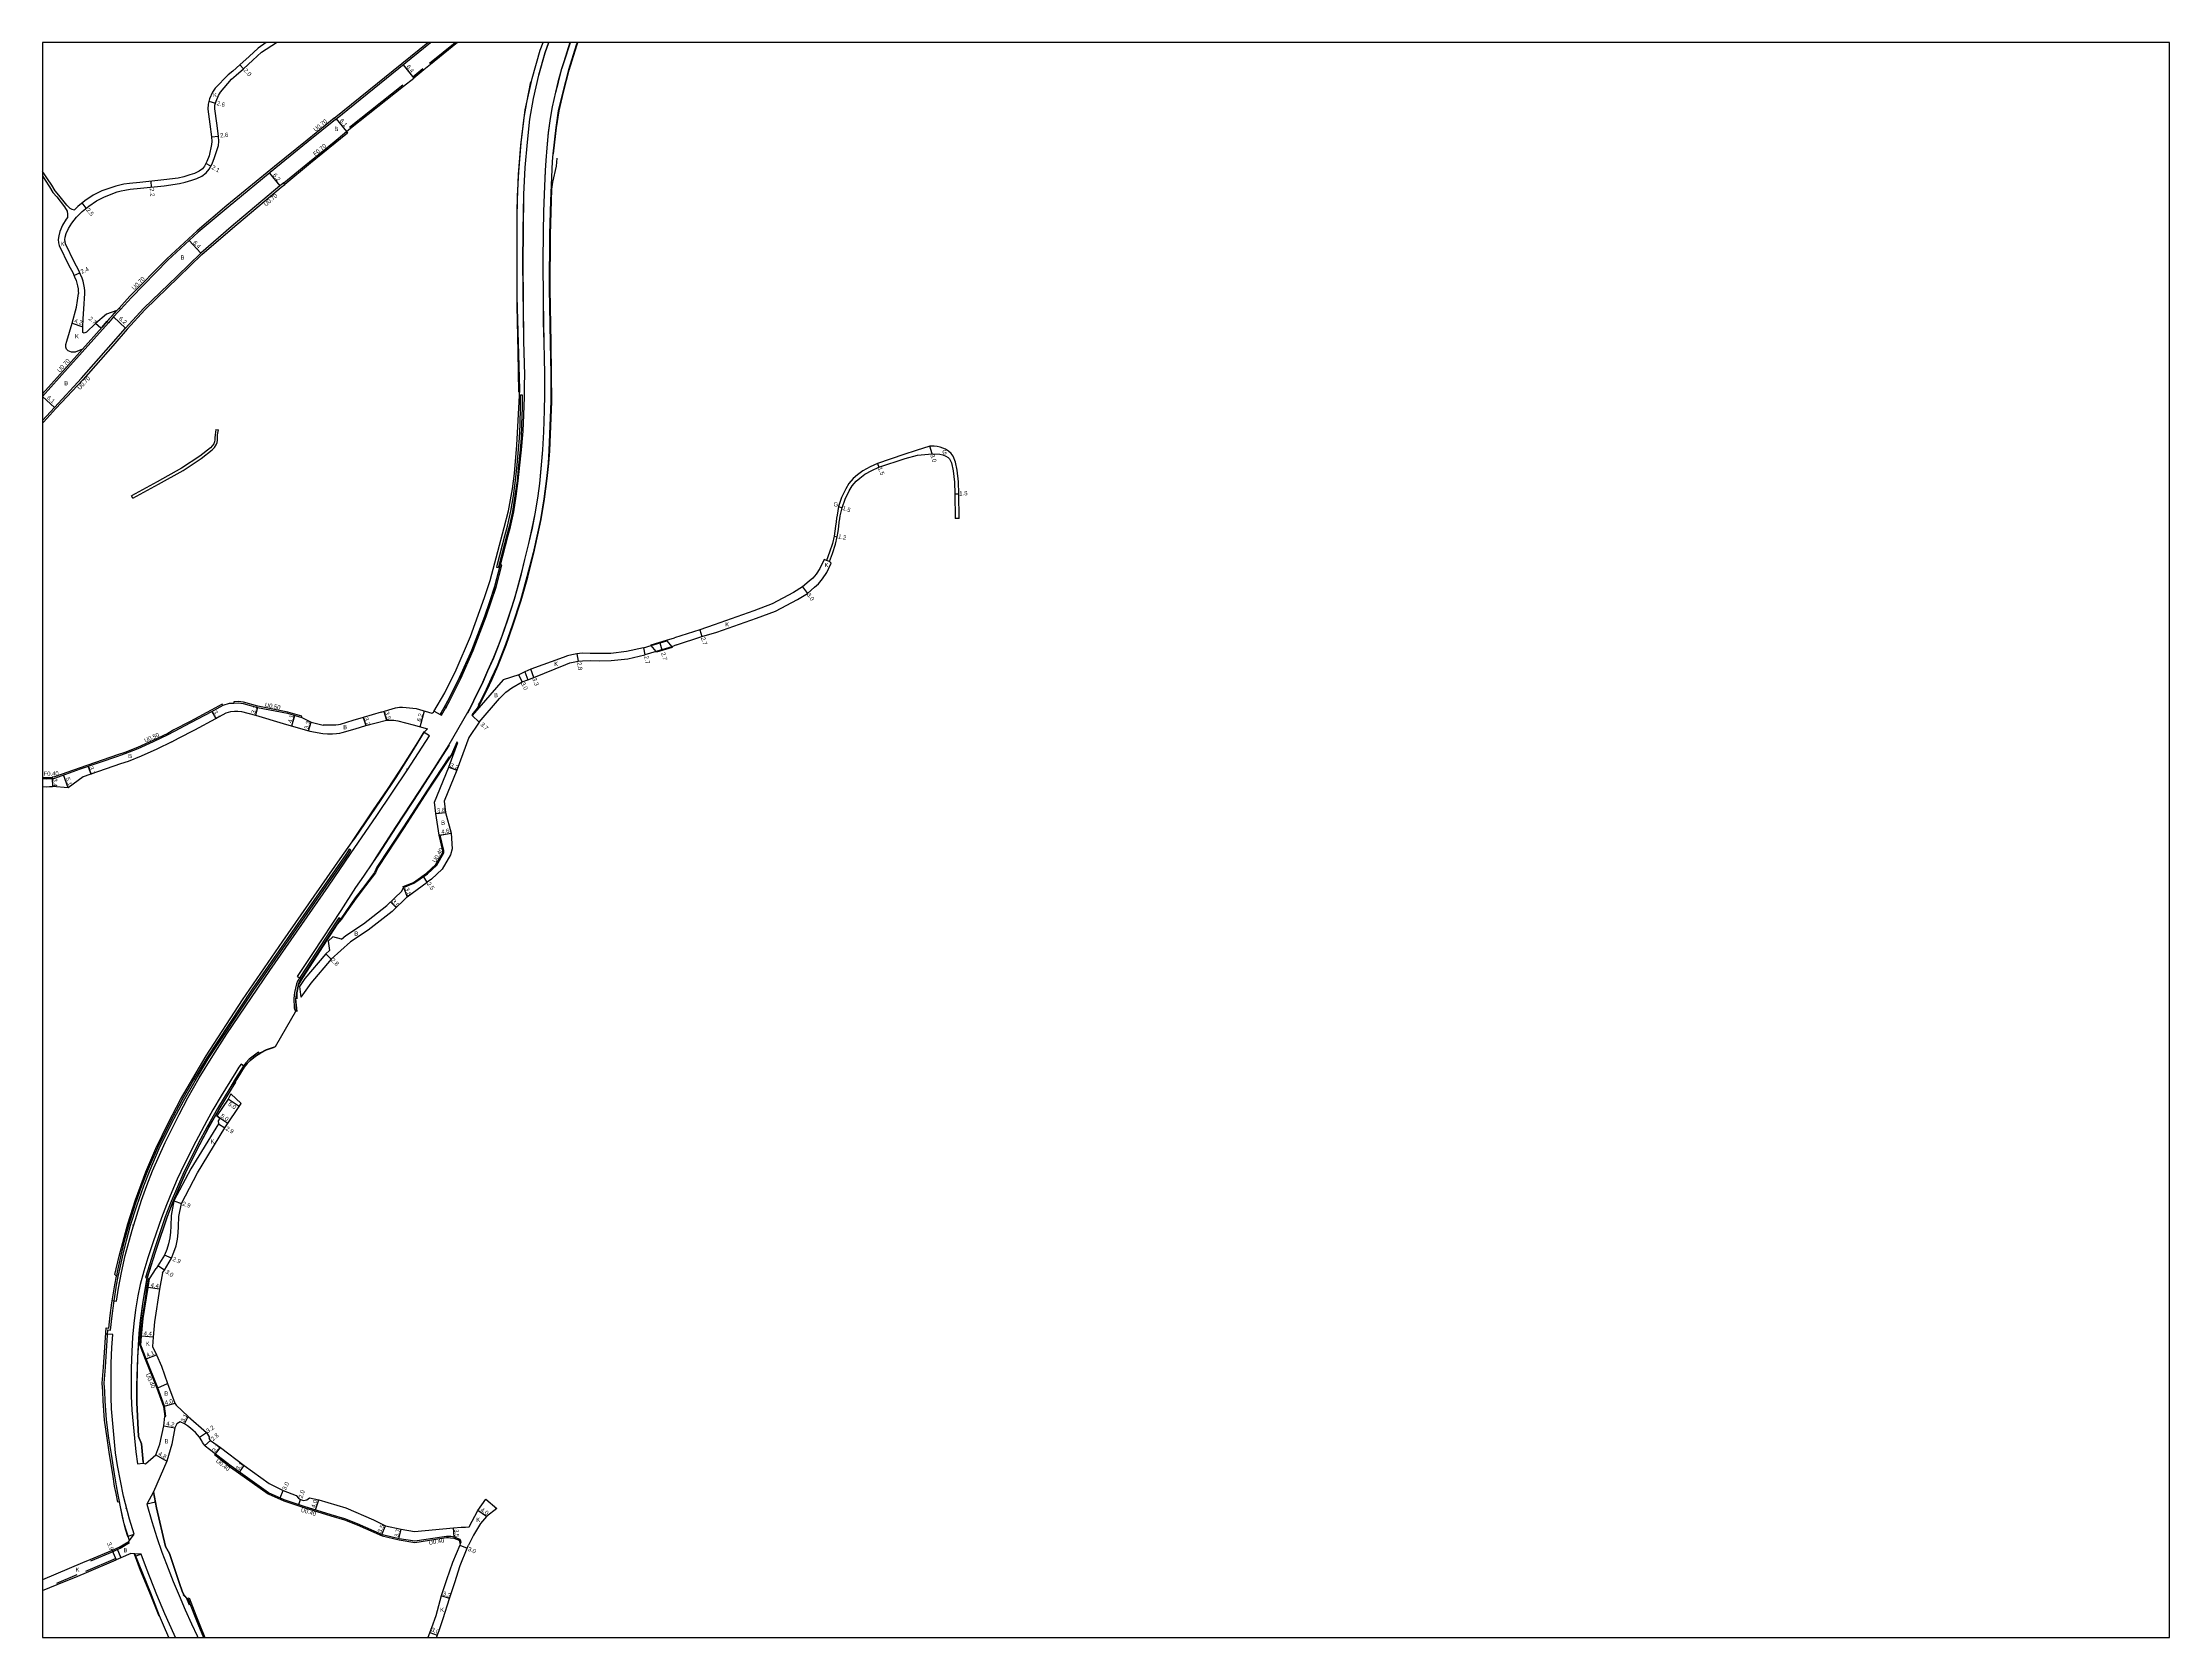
# Model space of a CAD drawing. Header units: metres. Extents: x 0 to 2400, y -93000 to -90000.
# Drawn here: x 1600 to 2400, y -93000 to -92400 of the extents above; entities that cross this region are included whole.
import ezdxf

# ---------------------------------------------------------------- set-up
doc = ezdxf.new("R2010")
doc.units = ezdxf.units.M
doc.header["$LTSCALE"] = 2.5
for name, color, linetype in [('側溝・桝', 7, 'Continuous'), ('図郭', 7, 'Continuous'), ('幅員', 7, 'Continuous'), ('歩道・分離帯・安全施設', 7, 'Continuous'), ('舗装', 7, 'Continuous'), ('道路', 7, 'Continuous')]:
    doc.layers.add(name, color=color, linetype=linetype)
doc.styles.get("Standard").update_dxf_attribs({"font": ''})
doc.styles.get('Standard').set_extended_font_data('@MS PGothic')

msp = doc.modelspace()

# ---------------------------------------------------------------- linework, layer by layer
at = {"layer": '側溝・桝'}
for points in [[(1709.75, -92428.44), (1744.87, -92400)], [(1709.75, -92428.44), (1699.5, -92436.72), (1687.28, -92446.6), (1669.34, -92461.35), (1658.11, -92470.88), (1646.69, -92481.34), (1632.89, -92495.43), (1628.78, -92499.91)], [(1690.71, -92452.79), (1700.39, -92444.88), (1709.65, -92437.3), (1714.3, -92433.5)], [(1631.78, -92507.89), (1638.47, -92500.58), (1651.12, -92488.33), (1659.97, -92479.75), (1671.45, -92469.8), (1689.7, -92454.44), (1691.13, -92453.35)], [(1624.18, -92504.99), (1626.17, -92502.77), (1627.91, -92500.86)], [(1626.69, -92503.23), (1624.75, -92505.41)], [(1629.3, -92500.39), (1628.43, -92501.34), (1626.69, -92503.23)], [(1600, -92532.14), (1608.85, -92522.2), (1614.99, -92515.31), (1622.37, -92507.02), (1624.18, -92504.99)], [(1631.78, -92507.89), (1626.39, -92514.04), (1615.22, -92526.77), (1605.06, -92537.73), (1600.52, -92542.69), (1600, -92543.23)], [(1751.89, -92649.83), (1752.89, -92648.07), (1757.3, -92639.27), (1761.97, -92628.74), (1766.88, -92615.97), (1770.62, -92604.84), (1772.71, -92596.57), (1772.22, -92596.45)], [(1697.44, -92653.86), (1697.58, -92653.38), (1692.27, -92651.86), (1681.02, -92649.64), (1675.55, -92648.11), (1673.53, -92647.92), (1671.99, -92647.97), (1672.01, -92648.47)], [(1667.78, -92649.39), (1667.55, -92648.95), (1663.45, -92651.16), (1655.55, -92655.4), (1649.42, -92658.58), (1647.08, -92659.89), (1641.52, -92662.54), (1635.75, -92665.14), (1630.93, -92667.04), (1628.17, -92667.97), (1614.12, -92672.79), (1604.47, -92676.2), (1603.64, -92676.38), (1603.65, -92676.49)], [(1749.62, -92652.83), (1750.05, -92653.08), (1751.59, -92650.37)], [(1600, -92676.9), (1601.42, -92676.94), (1602.52, -92676.92), (1603.66, -92676.89)], [(1628.95, -92948.91), (1628.32, -92945.67), (1627.8, -92942.93), (1627.12, -92938.43), (1625.92, -92931.04), (1624.94, -92924.98), (1624.04, -92918.14), (1623.52, -92911), (1623.4, -92907.41), (1623.19, -92904.39), (1623.64, -92898.37), (1624.61, -92884.33), (1625.59, -92884.45), (1626.18, -92879), (1626.81, -92874.26), (1627.86, -92867.44), (1628.48, -92864.16), (1628.77, -92862.6), (1630.29, -92855.82), (1631.54, -92850.62), (1633.1, -92844.9), (1635.42, -92837.61), (1638.04, -92830.16), (1640.43, -92824.09), (1643.9, -92816.09), (1648.6, -92806.43), (1653.03, -92798.22), (1657.36, -92790.55), (1662.36, -92782.32), (1679.43, -92756.51), (1714.65, -92705.84), (1715.98, -92703.81), (1715.39, -92703.43), (1714.07, -92705.45), (1678.85, -92756.12), (1661.77, -92781.95), (1656.75, -92790.2), (1652.42, -92797.88), (1647.98, -92806.11), (1643.27, -92815.79), (1639.78, -92823.83), (1637.39, -92829.91), (1634.76, -92837.38), (1632.42, -92844.7), (1630.87, -92850.45), (1629.61, -92855.66), (1628.09, -92862.46), (1627.79, -92864.03)], [(1735.79, -92717.83), (1735.64, -92717.46), (1739.51, -92715.93), (1744.48, -92712.44), (1747.97, -92709.18), (1750.52, -92704.77), (1750.51, -92704.04), (1749.17, -92698.21)], [(1711.9, -92729.62), (1711.39, -92729.23), (1710.2, -92731.14), (1697, -92751.35), (1695.93, -92753.1), (1695.49, -92754.1), (1694.82, -92757.39), (1694.58, -92759.68), (1694.68, -92763.2), (1695.18, -92764.52)], [(1681.58, -92780.31), (1681.28, -92779.87), (1679.73, -92780.89), (1677.75, -92782.51), (1676.51, -92783.77), (1675.41, -92785.2), (1672.58, -92789.68), (1670.46, -92793.38), (1665.79, -92801.05), (1661.86, -92807.96), (1658.59, -92814.18), (1655.88, -92819.51), (1653.19, -92824.96), (1650.74, -92830.45), (1648.37, -92836.04), (1646.18, -92841.79), (1642.41, -92853.01), (1638.7, -92864.56), (1639.33, -92864.72)], [(1639.8, -92864.98), (1639.27, -92868.25), (1637.47, -92879.92), (1636.77, -92886.59), (1636.54, -92890.08), (1638.62, -92895.34), (1643.04, -92906.22), (1645.51, -92913.05), (1645.97, -92916.83)], [(1640.19, -92865.04), (1639.8, -92864.98)], [(1664.9, -92930.86), (1664.65, -92931.17)], [(1664.65, -92931.17), (1670.65, -92935.89), (1684.84, -92945.92), (1690.8, -92948.61), (1698.26, -92951.07), (1708.39, -92954.21), (1713.56, -92955.74), (1718.37, -92957.64), (1727.7, -92961.73), (1734.12, -92963.29), (1740.05, -92964.23), (1751.12, -92962.48), (1751.97, -92962.41), (1752.74, -92962.4), (1753.5, -92962.47), (1754.66, -92962.68), (1756.72, -92963.41)], [(1756.72, -92963.41), (1757.14, -92964.73)], [(1654.67, -92985.29), (1657.12, -92991.74), (1658.64, -92995.55), (1660.53, -93000)]]:
    msp.add_lwpolyline(points, dxfattribs=at)
for points in [[(1779.4, -92548.82), (1779.6, -92543.75), (1779.74, -92537.1), (1779.83, -92532.5), (1780.43, -92532.51), (1780.34, -92537.11), (1780.2, -92543.78), (1780, -92548.87), (1779.64, -92553.17), (1779.08, -92558.97), (1778.46, -92564.86), (1777.7, -92570.58), (1776.75, -92576.39), (1775.48, -92582.07), (1774.51, -92585.68), (1771.74, -92596.33), (1771.42, -92597.6), (1770.84, -92597.45), (1771.16, -92596.18), (1773.93, -92585.53), (1774.9, -92581.93), (1776.16, -92576.28), (1777.1, -92570.49), (1777.87, -92564.79), (1778.48, -92558.91), (1779.04, -92553.12)], [(1751.45, -92649.59), (1751.89, -92649.83), (1751.59, -92650.37), (1751.15, -92650.12)]]:
    msp.add_lwpolyline(points, close=True, dxfattribs=at)
at = {"layer": '図郭'}
msp.add_lwpolyline([(1600, -93000), (2400, -93000), (2400, -92400), (1600, -92400)], close=True, dxfattribs=at)
at = {"layer": '幅員'}
for points in [[(1674.19, -92408.42), (1675.53, -92409.9)], [(1735.63, -92408.38), (1739.66, -92413.36)], [(1662.54, -92422.12), (1665.06, -92422.76)], [(1710.46, -92428.76), (1714.3, -92433.5)], [(1663.61, -92435.51), (1666.19, -92435.24)], [(1714.3, -92433.5), (1714.74, -92434.05)], [(1663.3, -92446.54), (1661.45, -92445.54)], [(1641.03, -92454.36), (1640.8, -92452.17)], [(1685.33, -92449.11), (1689.27, -92453.9)], [(1616.47, -92462.28), (1614.87, -92460.36)], [(1655.18, -92474.51), (1659.5, -92479.23)], [(1611.82, -92487.63), (1614.01, -92486.65)], [(1626.69, -92503.23), (1631.26, -92507.42)], [(1611.15, -92505.59), (1615.13, -92506.92)], [(1621.96, -92507.49), (1619.94, -92505.7)], [(1600, -92533.19), (1604.55, -92537.25)], [(1934.63, -92554.7), (1933.72, -92551.84)], [(1914.05, -92558.37), (1914.6, -92559.77)], [(1899.37, -92574.56), (1900.79, -92575.03)], [(1943.19, -92569.78), (1944.69, -92569.75)], [(1897.73, -92585.66), (1898.9, -92585.9)], [(1885.89, -92604.79), (1887.67, -92607.22)], [(1847.2, -92620.94), (1848.04, -92623.5)], [(1801.02, -92629.95), (1801.43, -92632.73)], [(1826, -92627.73), (1826.58, -92630.37)], [(1832.17, -92625.86), (1832.96, -92628.44)], [(1780.46, -92640.56), (1779.15, -92637.86)], [(1784.81, -92638.81), (1783.63, -92635.73)], [(1663.69, -92651.6), (1665.16, -92654.32)], [(1680.9, -92650.12), (1680.04, -92653.1)], [(1693.72, -92657.06), (1694.85, -92653.12)], [(1700.07, -92658.87), (1700.98, -92655.7)], [(1720.64, -92653.91), (1721.55, -92656.98)], [(1728.33, -92651.61), (1729.36, -92654.95)], [(1741.98, -92657.42), (1743.7, -92651.46)], [(1761.63, -92653.12), (1764.29, -92655.69)], [(1603.65, -92676.49), (1603.66, -92676.89), (1603.74, -92679.89)], [(1609.63, -92680.32), (1607.93, -92675.51)], [(1617.11, -92672.29), (1618.12, -92675.22)], [(1752.78, -92672.6), (1755.78, -92673.71)], [(1747.97, -92690.07), (1751.55, -92689.68)], [(1749.17, -92698.21), (1753.72, -92697.37)], [(1735.79, -92717.83), (1737.18, -92721.37)], [(1744.7, -92715.83), (1743.26, -92713.79)], [(1730.93, -92723.28), (1733.03, -92725.43)], [(1706.52, -92742.84), (1708.53, -92744.8)], [(1673.92, -92800.28), (1669.76, -92797.51)], [(1669.7, -92806.6), (1666.7, -92804.59), (1665.54, -92803.82)], [(1666.13, -92806.73), (1668.61, -92808.24)], [(1649.43, -92835.74), (1652.21, -92836.7)], [(1645.82, -92861.88), (1643.34, -92860.2)], [(1648.55, -92857.31), (1645.86, -92856.23)], [(1644.01, -92868.99), (1639.67, -92868.31)], [(1641.56, -92886.97), (1637.17, -92886.62)], [(1638.99, -92895.19), (1642.81, -92893.68)], [(1645.9, -92912.95), (1649.76, -92911.91)], [(1653.39, -92919.62), (1654.75, -92916.83)], [(1645.6, -92920.42), (1649.74, -92921.14)], [(1658.98, -92924.65), (1661.61, -92922.84)], [(1663.17, -92925.95), (1661.06, -92927.78)], [(1642.56, -92931.26), (1646.72, -92933.65)], [(1665.01, -92930.95), (1666.92, -92928.51)], [(1674.04, -92937.79), (1675.83, -92935.26)], [(1689.32, -92947.51), (1690.56, -92944.77)], [(1696.37, -92950.03), (1696.99, -92948.13)], [(1702.7, -92952.03), (1703.89, -92948.21)], [(1727.62, -92961.26), (1729.03, -92958.05)], [(1734.06, -92962.87), (1734.91, -92959.27)], [(1754.77, -92962.29), (1754.53, -92958.8)], [(1766.99, -92954.48), (1763.67, -92952.24)], [(1626.16, -92967.23), (1627.68, -92970.82)], [(1756.92, -92965.27), (1759.7, -92966.41)], [(1753.09, -92985.38), (1749.94, -92984.37)], [(1745.69, -92998.07), (1748.49, -92999.15)]]:
    msp.add_lwpolyline(points, dxfattribs=at)
at = {"layer": '歩道・分離帯・安全施設'}
for points in [[(1798.39, -92400), (1796.06, -92407.25), (1795.25, -92409.87), (1793.87, -92414.92), (1792.92, -92418.7), (1791.7, -92424.13), (1790.95, -92428.54), (1790.23, -92433.89), (1789.62, -92439.62), (1789.25, -92444.33), (1789.01, -92448.2), (1788.62, -92457.09), (1788.43, -92463.62), (1788.26, -92471.3), (1788.17, -92482.5), (1788.26, -92496.62), (1788.36, -92505.31), (1788.53, -92512.87), (1788.65, -92518.58), (1788.79, -92524.76), (1788.84, -92528.47), (1788.8, -92532.55), (1788.66, -92538.43), (1788.37, -92546.41), (1788.04, -92553.23), (1787.46, -92560.3), (1786.86, -92565.86), (1786.26, -92570.47), (1785.28, -92576.68), (1784.09, -92582.65), (1782.77, -92588.42), (1781.32, -92594.45), (1779.98, -92599.79), (1778.52, -92605.4), (1777.37, -92609.34), (1776.11, -92613.31), (1774.85, -92617.08), (1772.86, -92622.89), (1771.4, -92626.9), (1769.6, -92631.4), (1767.39, -92636.34), (1765.45, -92640.77), (1763.01, -92645.74), (1761.18, -92649.48), (1759.84, -92652.04), (1752.87, -92664.23), (1747.22, -92673.08), (1741.54, -92681.75), (1732.89, -92694.98), (1726.23, -92705.26), (1724.09, -92708.55), (1720.68, -92713.58), (1717.69, -92717.93), (1712.23, -92726.46), (1701.78, -92742.28), (1695.83, -92751.37), (1696.7, -92751.85)], [(1798.39, -92400), (1796.06, -92407.25), (1795.25, -92409.87), (1793.87, -92414.92), (1792.92, -92418.7), (1791.7, -92424.13), (1790.95, -92428.54), (1790.23, -92433.89), (1789.62, -92439.62), (1789.25, -92444.33), (1789.01, -92448.2), (1788.62, -92457.09), (1788.43, -92463.62), (1788.26, -92471.3), (1788.17, -92482.5), (1788.26, -92496.62), (1788.36, -92505.31), (1788.53, -92512.87), (1788.65, -92518.58), (1788.79, -92524.76), (1788.84, -92528.47), (1788.8, -92532.55), (1788.66, -92538.43), (1788.37, -92546.41), (1788.04, -92553.23), (1787.46, -92560.3), (1786.86, -92565.86), (1786.26, -92570.47), (1785.28, -92576.68), (1784.09, -92582.65), (1782.77, -92588.42), (1781.32, -92594.45), (1779.98, -92599.79), (1778.52, -92605.4), (1777.37, -92609.34), (1776.11, -92613.31), (1774.85, -92617.08), (1772.86, -92622.89), (1771.4, -92626.9), (1769.6, -92631.4), (1767.39, -92636.34), (1765.45, -92640.77), (1763.01, -92645.74), (1761.18, -92649.48), (1759.84, -92652.04), (1752.87, -92664.23), (1747.22, -92673.08), (1741.54, -92681.75), (1732.89, -92694.98), (1726.23, -92705.26), (1724.09, -92708.55), (1720.68, -92713.58), (1717.69, -92717.93), (1712.23, -92726.46), (1701.78, -92742.28), (1695.83, -92751.37), (1697.26, -92752.16)], [(1745.57, -92407.79), (1755.17, -92400)], [(1747.31, -92651.51), (1749.62, -92652.83), (1752.45, -92647.83), (1756.85, -92639.06), (1761.51, -92628.55), (1766.41, -92615.8), (1770.14, -92604.7), (1772.22, -92596.45), (1774.99, -92585.81), (1775.96, -92582.19), (1777.24, -92576.49), (1778.19, -92570.65), (1778.96, -92564.92), (1779.58, -92559.02), (1780.14, -92553.22), (1780.72, -92546.21), (1781.03, -92540.04), (1781.25, -92533.39), (1781.34, -92528.6), (1781.37, -92525.18), (1781.04, -92512.26), (1780.71, -92482.69), (1780.82, -92470.9), (1781.02, -92457.18), (1781.51, -92447.01), (1782.35, -92437.53), (1783.3, -92428.88), (1784.61, -92421.11), (1786.62, -92412.32), (1789.08, -92403.87), (1790.42, -92400)], [(1747.31, -92651.51), (1749.62, -92652.83), (1752.45, -92647.83), (1756.85, -92639.06), (1761.51, -92628.55), (1766.41, -92615.8), (1770.14, -92604.7), (1772.22, -92596.45), (1774.99, -92585.81), (1775.96, -92582.19), (1777.24, -92576.49), (1778.19, -92570.65), (1778.96, -92564.92), (1779.58, -92559.02), (1780.14, -92553.22), (1780.72, -92546.21), (1781.03, -92540.04), (1781.25, -92533.39), (1781.34, -92528.6), (1781.37, -92525.18), (1781.04, -92512.26), (1780.71, -92482.69), (1780.82, -92470.9), (1781.02, -92457.18), (1781.51, -92447.01), (1782.35, -92437.53), (1783.3, -92428.88), (1784.61, -92421.11), (1786.62, -92412.32), (1789.08, -92403.87), (1790.42, -92400)], [(1790.31, -92400), (1788.98, -92403.84), (1786.52, -92412.3), (1784.51, -92421.09), (1783.2, -92428.86), (1782.25, -92437.52), (1781.41, -92447), (1780.92, -92457.18), (1780.72, -92470.89), (1780.61, -92482.69), (1780.94, -92512.26), (1781.27, -92525.18)], [(1789.4, -92444.34), (1789.76, -92439.63), (1790.37, -92433.91), (1791.09, -92428.56), (1791.84, -92424.16), (1793.06, -92418.73), (1794.01, -92414.96), (1795.38, -92409.91), (1796.19, -92407.29), (1798.54, -92400)], [(1792.19, -92441.85), (1793.26, -92432.11), (1794.29, -92425.72), (1795.89, -92418.64), (1798.04, -92410.39), (1800.93, -92401.16), (1801.36, -92400)], [(1715.5, -92431.78), (1735.46, -92415.93)], [(1739.28, -92412.89), (1743.05, -92409.83)], [(1783.5, -92414.84), (1782.01, -92422.61), (1781.01, -92428.25), (1779.77, -92438.59), (1778.95, -92449.68), (1778.45, -92462.39), (1778.37, -92477.13), (1778.36, -92487.23), (1778.45, -92499.14), (1778.73, -92516.3), (1779.04, -92531.5)], [(1761.78, -92652.77), (1763.54, -92650.5), (1764.86, -92648.23), (1767.18, -92643.53), (1769.07, -92639.5), (1771.27, -92634.66), (1774.42, -92626.67), (1777.08, -92619.05), (1780.01, -92609.88), (1782.49, -92601.09), (1784.81, -92592.05), (1787.53, -92579.48), (1788.84, -92571.78), (1789.85, -92564.05), (1790.46, -92558.36), (1790.78, -92553.57), (1791.51, -92535.03), (1791.49, -92524.65), (1791.3, -92513.1), (1790.96, -92492.65), (1791.02, -92472.22), (1791.39, -92459.61), (1791.52, -92455.22), (1791.95, -92452.48), (1793.35, -92446.46), (1793.54, -92443.46)], [(1759.96, -92652.1), (1761.31, -92649.54), (1763.14, -92645.81), (1765.58, -92640.83), (1767.52, -92636.4), (1769.73, -92631.46), (1771.53, -92626.95), (1773, -92622.94), (1774.98, -92617.13), (1776.25, -92613.35), (1777.51, -92609.39), (1778.66, -92605.44), (1780.12, -92599.83), (1781.46, -92594.48), (1782.91, -92588.46), (1784.23, -92582.68), (1785.42, -92576.7), (1786.41, -92570.49), (1787.01, -92565.88), (1787.61, -92560.31), (1788.18, -92553.24), (1788.51, -92546.42), (1788.81, -92538.44), (1788.94, -92532.56), (1788.99, -92528.47), (1788.94, -92524.75), (1788.79, -92518.58), (1788.67, -92512.87), (1788.51, -92505.3), (1788.41, -92496.62), (1788.32, -92482.5), (1788.4, -92471.31), (1788.57, -92463.63), (1788.77, -92457.1), (1789.15, -92448.21)], [(1772.25, -92596.34), (1774.99, -92585.81), (1775.96, -92582.19), (1777.24, -92576.49), (1778.19, -92570.65), (1778.96, -92564.92), (1779.58, -92559.02), (1780.14, -92553.22), (1780.72, -92546.21), (1781.03, -92540.04), (1781.25, -92533.39), (1781.34, -92528.6), (1781.37, -92525.39)], [(1772.13, -92596.43), (1770.04, -92604.67), (1766.31, -92615.76), (1761.42, -92628.51), (1756.76, -92639.02), (1752.36, -92647.78), (1749.53, -92652.78)], [(1626.26, -92873.2), (1626.96, -92873.31), (1627.83, -92873.44), (1628.61, -92868.61), (1629.66, -92862.72), (1631.12, -92856.32), (1633.68, -92846.75), (1637.27, -92835.47), (1639.23, -92829.93), (1641.4, -92824.43), (1646.12, -92813.78), (1651.37, -92803.24), (1654.67, -92797), (1658.96, -92789.53), (1664, -92781.16), (1669.34, -92772.87), (1685.45, -92749.14), (1707.51, -92717.32), (1715.88, -92705.24), (1725.75, -92690.8), (1737.28, -92673.64), (1745.56, -92660.85), (1743.48, -92659.6)], [(1626.96, -92873.31), (1627.83, -92873.44), (1628.61, -92868.61), (1629.66, -92862.72), (1631.12, -92856.32), (1633.68, -92846.75), (1637.27, -92835.47), (1639.23, -92829.93), (1641.4, -92824.43), (1646.12, -92813.78), (1651.37, -92803.24), (1654.67, -92797), (1658.96, -92789.53), (1664, -92781.16), (1669.34, -92772.87), (1685.45, -92749.14), (1707.51, -92717.32), (1715.88, -92705.24), (1725.75, -92690.8), (1737.28, -92673.64), (1745.56, -92660.85), (1743.48, -92659.6)], [(1627.83, -92873.44), (1628.61, -92868.61), (1629.66, -92862.72), (1631.12, -92856.32), (1633.68, -92846.75), (1637.27, -92835.47), (1639.23, -92829.93), (1641.4, -92824.43), (1646.12, -92813.78), (1651.37, -92803.24), (1654.67, -92797), (1658.96, -92789.53), (1664, -92781.16), (1669.34, -92772.87), (1685.45, -92749.14), (1707.51, -92717.32), (1715.88, -92705.24), (1725.75, -92690.8), (1737.28, -92673.64), (1745.56, -92660.85)], [(1743.36, -92659.37), (1741.12, -92663.13), (1735.71, -92671.58), (1729.91, -92680.58), (1724.16, -92689.04), (1716.45, -92700.44)], [(1755.17, -92664.96), (1753.95, -92667.84), (1744.85, -92681.67), (1736, -92695.26), (1726.08, -92710.35), (1725.19, -92712.39), (1721.51, -92717.25), (1717.91, -92721.92), (1714.37, -92727.06), (1712.43, -92729.81), (1710.88, -92731.65), (1697.73, -92751.79), (1696.3, -92754.4), (1695.66, -92757.51), (1695.59, -92759.81)], [(1752.99, -92664.31), (1747.34, -92673.15), (1741.66, -92681.83), (1733.02, -92695.06), (1726.35, -92705.33), (1724.16, -92708.59)], [(1720.68, -92713.58), (1717.69, -92717.93), (1712.23, -92726.46), (1701.78, -92742.28), (1695.83, -92751.37)], [(1695.79, -92764.52), (1695.26, -92759.76)], [(1671.69, -92792.27), (1673.08, -92789.97), (1675.88, -92785.53), (1676.94, -92784.14), (1678.14, -92782.93), (1680.07, -92781.35), (1682.06, -92780.04), (1684.19, -92778.94), (1687.27, -92777.96)], [(1676.01, -92785.31), (1674.77, -92784.36), (1673.88, -92785.48), (1672.7, -92787.29), (1667.24, -92796.19), (1664.08, -92801.54), (1661.77, -92805.6), (1657.62, -92813.36), (1653.41, -92821.81), (1650.7, -92827.53), (1648.6, -92832.3), (1646.63, -92837.22), (1644.75, -92842.16), (1641.61, -92851.14), (1639.66, -92857.13), (1638.1, -92862.15), (1636.78, -92867.23), (1635.84, -92871.44), (1634.95, -92876.69), (1634.33, -92881.91), (1633.88, -92887.07), (1633.58, -92892.43), (1633.34, -92898.69), (1633.29, -92903.99), (1633.34, -92909.2), (1633.6, -92914.55), (1634.03, -92919.74), (1634.55, -92924.99), (1635.14, -92930.22), (1635.75, -92934.7), (1637.86, -92934.46)], [(1674.77, -92784.36), (1673.88, -92785.48), (1672.7, -92787.29), (1667.24, -92796.19), (1664.08, -92801.54), (1661.77, -92805.6), (1657.62, -92813.36), (1653.41, -92821.81), (1650.7, -92827.53), (1648.6, -92832.3), (1646.63, -92837.22), (1644.75, -92842.16), (1641.61, -92851.14), (1639.66, -92857.13), (1638.1, -92862.15), (1636.78, -92867.23), (1635.84, -92871.44), (1634.95, -92876.69), (1634.33, -92881.91), (1633.88, -92887.07), (1633.58, -92892.43), (1633.34, -92898.69), (1633.29, -92903.99), (1633.34, -92909.2), (1633.6, -92914.55), (1634.03, -92919.74), (1634.55, -92924.99), (1635.14, -92930.22), (1635.75, -92934.7)], [(1675.58, -92784.98), (1674.77, -92784.36), (1673.88, -92785.48), (1672.7, -92787.29), (1667.24, -92796.19), (1664.08, -92801.54), (1661.77, -92805.6), (1657.62, -92813.36), (1653.41, -92821.81), (1650.7, -92827.53), (1648.6, -92832.3), (1646.63, -92837.22), (1644.75, -92842.16), (1641.61, -92851.14), (1639.66, -92857.13), (1638.1, -92862.15), (1636.78, -92867.23), (1635.84, -92871.44), (1634.95, -92876.69), (1634.33, -92881.91), (1633.88, -92887.07), (1633.58, -92892.43), (1633.34, -92898.69), (1633.29, -92903.99), (1633.34, -92909.2), (1633.6, -92914.55), (1634.03, -92919.74), (1634.55, -92924.99), (1635.14, -92930.22), (1635.75, -92934.7), (1637.86, -92934.46)], [(1637.91, -92934.06), (1637.21, -92927.12), (1636.08, -92924.37), (1635.45, -92911.58), (1635.48, -92905.26), (1635.8, -92894.73), (1636.36, -92885.57), (1636.86, -92880.82), (1637.81, -92873.65), (1639.37, -92864.73), (1643.07, -92853.22), (1646.83, -92842.03), (1649.01, -92836.3), (1651.37, -92830.72), (1653.82, -92825.25), (1656.5, -92819.82), (1659.2, -92814.49), (1662.47, -92808.29), (1666.38, -92801.4), (1671.04, -92793.72), (1672.72, -92791.05)], [(1634.45, -92961.16), (1632.77, -92955.55), (1630.46, -92946.9), (1628.25, -92935.29), (1627.47, -92930.49), (1625.91, -92913.96), (1625.77, -92909.61), (1625.77, -92896.83), (1626.09, -92890.95), (1626.43, -92886.08), (1624.5, -92885.94), (1623.8, -92885.9)], [(1632.19, -92961.94), (1634.45, -92961.16), (1632.77, -92955.55), (1630.46, -92946.9), (1628.25, -92935.29), (1627.47, -92930.49), (1625.91, -92913.96), (1625.77, -92909.61), (1625.77, -92896.83), (1626.09, -92890.95), (1626.43, -92886.08), (1624.5, -92885.94)], [(1625.77, -92896.83), (1626.09, -92890.95), (1626.43, -92886.08)], [(1632.12, -92962.07), (1631.22, -92959.22), (1630.12, -92954.6), (1628.91, -92948.98)], [(1634.45, -92961.16), (1632.77, -92955.55), (1630.46, -92946.9)], [(1641.71, -92945.24), (1639.24, -92949.88)], [(1642.46, -92949.16), (1639.24, -92949.88), (1641.14, -92956.36), (1642.98, -92962.41), (1644.9, -92967.94), (1646.58, -92972.44), (1649.16, -92978.89), (1651.36, -92984.17), (1653.7, -92989.64), (1656.03, -92994.93), (1658.12, -92999.38), (1658.44, -93000)], [(1639.24, -92949.88), (1641.14, -92956.36), (1642.98, -92962.41), (1644.9, -92967.94), (1646.58, -92972.44), (1649.16, -92978.89), (1651.36, -92984.17), (1653.7, -92989.64), (1656.03, -92994.93), (1658.12, -92999.38), (1658.44, -93000)], [(1639.24, -92949.88), (1641.14, -92956.36), (1642.98, -92962.41), (1644.9, -92967.94), (1646.58, -92972.44), (1649.16, -92978.89), (1651.36, -92984.17), (1653.7, -92989.64), (1656.03, -92994.93), (1658.12, -92999.38), (1658.44, -93000)], [(1655.33, -92987.83), (1654.12, -92985.03), (1653.02, -92983.72), (1652.51, -92982.53), (1651.55, -92979.69), (1647.75, -92968.35), (1646.25, -92965.73), (1642.87, -92951.18), (1641.73, -92945.24)], [(1632.73, -92964.36), (1629.16, -92966.54), (1628.23, -92966.96), (1626.4, -92967.78), (1618.07, -92971.33)], [(1632.74, -92963.54), (1634.45, -92961.16)], [(1616.31, -92975.01), (1627.45, -92970.27)], [(1634.41, -92968.53), (1636.74, -92974.72), (1640.42, -92983.68), (1643.7, -92991.84)], [(1637.06, -92968.67), (1634.73, -92968.51)], [(1650.07, -93000), (1649.55, -92998.93), (1646, -92991.1), (1642.97, -92983.91), (1639.06, -92974.11), (1637.06, -92968.67), (1635.11, -92969.45)], [(1650.07, -93000), (1649.55, -92998.93), (1646, -92991.1), (1642.97, -92983.91), (1639.06, -92974.11), (1637.06, -92968.67)], [(1650.07, -93000), (1649.55, -92998.93), (1646, -92991.1), (1642.97, -92983.91), (1639.06, -92974.11), (1637.06, -92968.67)], [(1605.32, -92979.54), (1613.06, -92976.35)]]:
    msp.add_lwpolyline(points, dxfattribs=at)
for p in [(1775.14, -92584.74, 204.3), (1737.17, -92673.33, 198.99), (1634.13, -92844.9, 196.39), (1631.48, -92951.33, 194.54)]:
    msp.add_point(p, dxfattribs=at)
at = {"layer": '舗装'}
for points in [[(1627.91, -92500.86), (1624.18, -92504.99)], [(1895.94, -92595.29), (1894.83, -92594.85)], [(1781.41, -92636.79), (1782.55, -92639.72)], [(1749.57, -92698.14), (1753.72, -92697.37)], [(1643.41, -92906.08), (1647.03, -92904.4)], [(1627.99, -92966.41), (1629.42, -92970.08)]]:
    msp.add_lwpolyline(points, dxfattribs=at)
at = {"layer": '道路'}
for points in [[(1684.13, -92400), (1681.08, -92402.11), (1677.69, -92405.2), (1674.19, -92408.42), (1671.56, -92410.76), (1669.77, -92412.21)], [(1671.02, -92413.77), (1672.86, -92412.29), (1675.53, -92409.9), (1679.04, -92406.68), (1682.41, -92403.6), (1688.03, -92400)], [(1710.19, -92428.98), (1745.98, -92400)], [(1746.47, -92652.26), (1746.71, -92652.12), (1747.01, -92651.97), (1747.21, -92651.69), (1751.26, -92644.61), (1755.58, -92635.95), (1760.93, -92623.44), (1766.22, -92608.82), (1768.31, -92602.34), (1771.22, -92591.53), (1773.66, -92582.41), (1775.27, -92576.23), (1776.79, -92567.93), (1777.48, -92562.13), (1778.43, -92551.47), (1779.48, -92530.58), (1778.49, -92495.48), (1778.5, -92475.99), (1778.55, -92467.68), (1778.7, -92457.72), (1779.13, -92448.7), (1779.99, -92437.67), (1781.59, -92425.32), (1784.11, -92413.57), (1787.22, -92402.85), (1788.26, -92400)], [(1801.15, -92400), (1800.77, -92401.03), (1797.83, -92410.28), (1795.65, -92418.55), (1793.99, -92425.73), (1793.02, -92432.01), (1791.9, -92441.84), (1791.68, -92444.81), (1791.03, -92459.54), (1790.71, -92472.15), (1790.61, -92492.59), (1790.95, -92513.05), (1791.18, -92524.6), (1791.19, -92534.96), (1790.49, -92553.5), (1790.18, -92558.26), (1789.59, -92563.95), (1788.57, -92571.67), (1787.28, -92579.37), (1784.53, -92591.91), (1782.21, -92600.95), (1779.76, -92609.75), (1776.79, -92618.88), (1774.18, -92626.51), (1770.98, -92634.47), (1768.75, -92639.29), (1766.87, -92643.34), (1764.62, -92648.02), (1763.9, -92649.21), (1764.1, -92649.33), (1763.49, -92650.35), (1761.41, -92652.92), (1761.63, -92653.12)], [(1756.12, -92400), (1745.95, -92408.26), (1743.43, -92410.3), (1739.66, -92413.36)], [(1669.77, -92412.21), (1664.91, -92417.14), (1663.95, -92418.63), (1662.79, -92421.15), (1662.26, -92423.24), (1662.21, -92425.12), (1662.98, -92430.65), (1663.61, -92435.51), (1663.73, -92437.2), (1663.57, -92438.32)], [(1666.14, -92438.69), (1666.35, -92437.29), (1666.19, -92435.24), (1665.56, -92430.31), (1664.82, -92424.97), (1664.85, -92423.59), (1665.25, -92422.02), (1666.23, -92419.89), (1666.99, -92418.72), (1671.02, -92413.77)], [(1714.74, -92434.05), (1714.3, -92433.5), (1715.88, -92432.25), (1735.83, -92416.4), (1739.66, -92413.36)], [(1710.19, -92428.98), (1699.94, -92437.26), (1687.72, -92447.14), (1669.79, -92461.89), (1658.58, -92471.4), (1647.18, -92481.84), (1633.4, -92495.91)], [(1663.57, -92438.32), (1662.7, -92442.57), (1661.85, -92444.8), (1660.93, -92446.52), (1660.11, -92447.53), (1658.89, -92448.41), (1657.2, -92449.22), (1655.46, -92449.83), (1653.12, -92450.53), (1651.06, -92451.01)], [(1651.54, -92453.06), (1653.66, -92452.56), (1656.11, -92451.83), (1658.01, -92451.17), (1659.96, -92450.23), (1661.57, -92449.07), (1662.68, -92447.68), (1663.77, -92445.68), (1664.7, -92443.2), (1666.14, -92438.69)], [(1714.74, -92434.05), (1710.09, -92437.85), (1700.83, -92445.42), (1691.13, -92453.35), (1690.71, -92452.79)], [(1609.09, -92461.12), (1606.13, -92457.46), (1604.74, -92455.81), (1603.45, -92453.71), (1601.89, -92451.24), (1600.38, -92448.96), (1600, -92448.49)], [(1600, -92450.2), (1601.05, -92451.78), (1602.6, -92454.24), (1603.93, -92456.4), (1605.36, -92458.09), (1608.31, -92461.75)], [(1627.6, -92454), (1622.25, -92455.78), (1619, -92457.4), (1615.89, -92459.5), (1613.23, -92461.73), (1611.97, -92462.92)], [(1651.06, -92451.01), (1645.56, -92451.66), (1636.59, -92452.62), (1632.7, -92453), (1630.59, -92453.33), (1629.04, -92453.68), (1627.6, -92454)], [(1628.08, -92456.15), (1629.52, -92455.83), (1631, -92455.49), (1632.98, -92455.19), (1636.81, -92454.81), (1645.81, -92453.85), (1651.54, -92453.06)], [(1690.71, -92452.79), (1689.27, -92453.9), (1671, -92469.27), (1659.5, -92479.23), (1650.63, -92487.83), (1637.97, -92500.1)], [(1608.31, -92461.75), (1609.25, -92463.39), (1609.41, -92464.54), (1609.42, -92465.84)], [(1608.69, -92475.77), (1608.45, -92474.88), (1608.41, -92474.24), (1608.54, -92473.24), (1608.9, -92471.84), (1609.72, -92469.9), (1610.99, -92467.9), (1612.73, -92465.64), (1614.89, -92463.6), (1617.4, -92461.5), (1620.27, -92459.57), (1623.27, -92458.07), (1628.08, -92456.15)], [(1609.09, -92461.12), (1610.29, -92462.36), (1611.05, -92462.65), (1611.97, -92462.92)], [(1609.42, -92465.84), (1608.94, -92466.46), (1607.5, -92468.74), (1606.52, -92471.04), (1606.08, -92472.77), (1605.9, -92474.16), (1605.98, -92475.29), (1606.28, -92476.41)], [(1606.28, -92476.41), (1609.94, -92483.82), (1611.34, -92486.57), (1612.07, -92488.19), (1612.59, -92489.49), (1612.94, -92490.52), (1613.21, -92491.53), (1613.38, -92492.6), (1613.46, -92493.58), (1613.49, -92494.45)], [(1615.89, -92494.39), (1615.86, -92493.44), (1615.76, -92492.3), (1615.56, -92491.04), (1615.24, -92489.83), (1614.85, -92488.66), (1614.28, -92487.25), (1613.51, -92485.54), (1612.08, -92482.72), (1608.69, -92475.77)], [(1624.18, -92504.99), (1622.37, -92507.02), (1614.99, -92515.31), (1612.26, -92516.43), (1610.89, -92516.48), (1609.67, -92515.99), (1608.98, -92515.35), (1608.79, -92514.62), (1608.82, -92513.6), (1609.08, -92512.33), (1611.15, -92505.59), (1612.73, -92499.6), (1613.19, -92497.07), (1613.49, -92494.45)], [(1629.3, -92500.39), (1628.78, -92499.91), (1627.91, -92500.86), (1624.11, -92502.16), (1619.94, -92505.7), (1616.56, -92508.96), (1615.62, -92509.34), (1615.17, -92509.04), (1615.13, -92506.92), (1615.23, -92504), (1615.56, -92500.23), (1615.89, -92494.39)], [(1633.4, -92495.91), (1629.3, -92500.39)], [(1631.26, -92507.42), (1637.97, -92500.1)], [(1624.75, -92505.41), (1609.37, -92522.67), (1600, -92533.19)], [(1600, -92542.21), (1604.55, -92537.25), (1614.7, -92526.3), (1625.86, -92513.57), (1631.26, -92507.42)], [(1624.75, -92505.41), (1624.18, -92504.99)], [(1665.14, -92545.54), (1664.87, -92547.53), (1664.84, -92548.68), (1664.8, -92549.44), (1664.68, -92550.18), (1664.39, -92550.93), (1663.86, -92551.72), (1663.13, -92552.51), (1659.11, -92555.64), (1652.32, -92560.16), (1643.14, -92565.23), (1633.51, -92570.47)], [(1633.98, -92571.35), (1643.62, -92566.11), (1652.84, -92561.01), (1659.69, -92556.45), (1663.81, -92553.25), (1664.65, -92552.34), (1665.29, -92551.39), (1665.65, -92550.44), (1665.8, -92549.55), (1665.84, -92548.72), (1665.86, -92547.61), (1666.13, -92545.68)], [(1665.14, -92545.54), (1666.13, -92545.68)], [(1943.42, -92557.8), (1942.47, -92555.62), (1941.72, -92554.56), (1940.73, -92553.75), (1939.68, -92553.01), (1938.64, -92552.54), (1937.59, -92552.17), (1936.46, -92551.93), (1935.38, -92551.86), (1933.72, -92551.84), (1928.64, -92553.44), (1924.02, -92555.01)], [(1924.02, -92555.01), (1914.05, -92558.37), (1911.28, -92559.6), (1908.52, -92561.13), (1906.5, -92562.65), (1904.93, -92563.97), (1903.29, -92565.91), (1902.1, -92567.94), (1900.48, -92571.19), (1899.37, -92574.56)], [(1900.79, -92575.03), (1901.87, -92571.77), (1903.42, -92568.66), (1904.52, -92566.78), (1905.99, -92565.04), (1907.43, -92563.82), (1909.33, -92562.39), (1911.95, -92560.94), (1914.6, -92559.77), (1924.5, -92556.43)], [(1924.5, -92556.43), (1929.1, -92555.24), (1934.63, -92554.7), (1937.5, -92554.83), (1938.69, -92555.15), (1939.8, -92555.55), (1940.63, -92556.09), (1941.15, -92556.63), (1941.94, -92558.08)], [(1941.94, -92558.08), (1942.51, -92561.16), (1943.04, -92565.4), (1943.19, -92569.78), (1943.24, -92579.01)], [(1944.74, -92579.01), (1944.69, -92569.75), (1944.54, -92565.28), (1943.99, -92560.93), (1943.42, -92557.8)], [(1633.98, -92571.35), (1633.51, -92570.47)], [(1899.37, -92574.56), (1898.87, -92577.81), (1898.66, -92578.96), (1898.49, -92580.3), (1898.29, -92581.96), (1898.06, -92583.79), (1897.73, -92585.66), (1897.1, -92588.45), (1896.03, -92591.78), (1894.83, -92594.85)], [(1895.94, -92595.29), (1897.16, -92592.18), (1898.26, -92588.77), (1898.9, -92585.9), (1899.25, -92583.97), (1899.48, -92582.11), (1899.68, -92580.44), (1899.84, -92579.15), (1900.04, -92578.08), (1900.79, -92575.03)], [(1944.74, -92579.01), (1943.24, -92579.01)], [(1894.83, -92594.85), (1893.94, -92594.54), (1892.34, -92597.89), (1890.98, -92600), (1889.7, -92601.51), (1888.38, -92602.66), (1885.89, -92604.79), (1882.51, -92606.88), (1874.47, -92611.13), (1867.55, -92613.78), (1852.65, -92619)], [(1853.64, -92621.84), (1868.59, -92616.6), (1875.71, -92613.86), (1884, -92609.49), (1887.67, -92607.22), (1890.35, -92604.94), (1891.85, -92603.62), (1893.39, -92601.79), (1894.97, -92599.35), (1896.65, -92595.83), (1895.94, -92595.29)], [(1826, -92627.73), (1828.94, -92626.84), (1834.83, -92625.04), (1834.75, -92624.8), (1837.69, -92623.97)], [(1852.65, -92619), (1847.2, -92620.94), (1837.69, -92623.97)], [(1838.51, -92626.54), (1848.04, -92623.5), (1853.64, -92621.84)], [(1795.84, -92631.29), (1783.63, -92635.73), (1781.41, -92636.79), (1779.15, -92637.86), (1773.24, -92639.78), (1761.63, -92653.12)], [(1806.04, -92629.82), (1802.97, -92629.77), (1801.02, -92629.95), (1799.07, -92630.35), (1797.51, -92630.67), (1795.84, -92631.29)], [(1806.02, -92632.52), (1809.54, -92632.55), (1813.87, -92632.49), (1820.09, -92631.81), (1826.58, -92630.37)], [(1826, -92627.73), (1819.65, -92629.14), (1813.7, -92629.79), (1809.54, -92629.85), (1806.04, -92629.82)], [(1838.51, -92626.54), (1836.71, -92627.29), (1830.83, -92629.09), (1826.58, -92630.37)], [(1828.87, -92626.6), (1834.75, -92624.8)], [(1828.94, -92626.84), (1828.87, -92626.6)], [(1834.83, -92625.04), (1828.94, -92626.84)], [(1830.83, -92629.09), (1836.71, -92627.29)], [(1830.91, -92629.32), (1830.83, -92629.09)], [(1836.79, -92627.53), (1830.91, -92629.32)], [(1834.75, -92624.8), (1834.83, -92625.04)], [(1836.71, -92627.29), (1836.79, -92627.53)], [(1764.29, -92655.69), (1771.89, -92646.82), (1774.27, -92644.43), (1776.57, -92642.77), (1780.46, -92640.56), (1782.55, -92639.72), (1784.81, -92638.81), (1796.82, -92633.92)], [(1796.82, -92633.92), (1798.29, -92633.37), (1799.63, -92633.09), (1801.43, -92632.73), (1803.1, -92632.57), (1806.02, -92632.52)], [(1647.31, -92660.33), (1649.66, -92659.02), (1655.79, -92655.84), (1663.69, -92651.6), (1667.9, -92649.32), (1670.3, -92648.58), (1672.01, -92648.47), (1673.52, -92648.42), (1675.46, -92648.61), (1680.9, -92650.12), (1692.15, -92652.34), (1697.55, -92653.89), (1700.98, -92655.7), (1705.51, -92656.74)], [(1648.64, -92663.13), (1651.13, -92661.75), (1657.23, -92658.58), (1665.16, -92654.33), (1669.1, -92652.2), (1670.87, -92651.65), (1672.16, -92651.57), (1673.43, -92651.52), (1674.88, -92651.67), (1680.06, -92653.1), (1690.46, -92656.12), (1700.52, -92659), (1705.39, -92659.94), (1707.23, -92660.01), (1709.02, -92660), (1710.53, -92659.95), (1711.83, -92659.78), (1712.72, -92659.6), (1717.58, -92658.16), (1721.55, -92656.98), (1729.36, -92654.95), (1730.68, -92654.87), (1732.17, -92654.91), (1733.67, -92655.14), (1739.4, -92656.67)], [(1727.39, -92651.9), (1720.64, -92653.91), (1716.67, -92655.1), (1711.94, -92656.49), (1711.29, -92656.63), (1710.27, -92656.76), (1708.97, -92656.8), (1707.29, -92656.81), (1705.51, -92656.74)], [(1727.39, -92651.9), (1732.77, -92650.24), (1734.25, -92650), (1735.34, -92650.05), (1736.74, -92650.15), (1740.59, -92650.56), (1746.47, -92652.26)], [(1764.29, -92655.69), (1760.34, -92661.4), (1755.77, -92673.75), (1751.08, -92685.41)], [(1600, -92676.49), (1601.42, -92676.54), (1602.51, -92676.52), (1603.65, -92676.49), (1603.66, -92676.89), (1604.61, -92676.68), (1614.28, -92673.26), (1628.33, -92668.44), (1631.1, -92667.51), (1635.95, -92665.6), (1641.73, -92662.99), (1647.31, -92660.33)], [(1648.64, -92663.13), (1643.03, -92665.8), (1637.15, -92668.46), (1632.16, -92670.43), (1629.32, -92671.38), (1615.3, -92676.19), (1609.63, -92680.32), (1603.74, -92679.89)], [(1756.22, -92663.31), (1755.78, -92663.14), (1753.82, -92667.78), (1753.13, -92668.81), (1752.99, -92668.71), (1744.58, -92681.5), (1735.74, -92695.08), (1725.8, -92710.2), (1724.91, -92712.23), (1721.26, -92717.06), (1717.65, -92721.73), (1714.11, -92726.87), (1712.18, -92729.62), (1712.08, -92729.75), (1711.9, -92729.62), (1710.72, -92731.53), (1697.56, -92751.68), (1696.5, -92753.4), (1696.1, -92754.32), (1695.46, -92757.49), (1695.19, -92759.76), (1695.26, -92763.02), (1695.58, -92763.84)], [(1716.52, -92700.75), (1717.43, -92699.49), (1727.32, -92684.93), (1733.2, -92676.15), (1739.57, -92666.11), (1743.65, -92659.32), (1744.75, -92658.21)], [(1739.4, -92656.67), (1744.75, -92658.21)], [(1747.49, -92685.75), (1752.78, -92672.6), (1756.22, -92663.31)], [(1600, -92679.89), (1601.39, -92679.94), (1602.58, -92679.92), (1603.74, -92679.89)], [(1747.97, -92690.07), (1747.49, -92685.75)], [(1751.08, -92685.41), (1751.55, -92689.68), (1753.72, -92697.37), (1754.11, -92703.28)], [(1714.03, -92735.93), (1720.72, -92731.51), (1729.49, -92724.69), (1735.09, -92719.22), (1735.79, -92717.83), (1739.7, -92716.29), (1744.74, -92712.75), (1748.28, -92709.43), (1750.92, -92704.88), (1750.91, -92703.98), (1749.57, -92698.14), (1749.17, -92698.21), (1747.97, -92690.07)], [(1628.95, -92948.91), (1628.26, -92949.05), (1627.64, -92945.8), (1627.11, -92943.04), (1626.43, -92938.54), (1625.23, -92931.15), (1624.25, -92925.08), (1623.35, -92918.21), (1622.82, -92911.04), (1622.7, -92907.45), (1622.49, -92904.39), (1622.94, -92898.32), (1623.96, -92883.55), (1624.97, -92883.67), (1625.48, -92878.92), (1626.12, -92874.16), (1627.17, -92867.32), (1627.79, -92864.03), (1627.19, -92863.45), (1628.81, -92856.52), (1632.06, -92844.43), (1634.93, -92835.42), (1638.89, -92824.83), (1642.67, -92816.07), (1647.34, -92806.33), (1651.95, -92797.61), (1661.6, -92781.2), (1675.17, -92760.15), (1690.39, -92738.11), (1711.95, -92707.07), (1716.52, -92700.75)], [(1754.11, -92703.28), (1753.43, -92705.54), (1750.26, -92711), (1746.32, -92714.69), (1744.7, -92715.83)], [(1737.18, -92721.37), (1744.7, -92715.83)], [(1737.18, -92721.37), (1731.46, -92726.96), (1722.47, -92733.94), (1715.86, -92738.32), (1708.53, -92744.8), (1700.92, -92753.87), (1697.15, -92759.14)], [(1712.44, -92737.34), (1714.03, -92735.93)], [(1707.97, -92741.56), (1706.52, -92742.84), (1698.7, -92752.15), (1696.59, -92755.11)], [(1709.21, -92736.46), (1707.4, -92738.06), (1707.97, -92741.56)], [(1712.44, -92737.34), (1709.21, -92736.46)], [(1696.59, -92755.11), (1697.15, -92759.14)], [(1695.58, -92763.84), (1687.53, -92777.84)], [(1687.53, -92777.84), (1684.17, -92778.91), (1682.04, -92780.01), (1680.04, -92781.32), (1678.12, -92782.91), (1676.91, -92784.12), (1675.85, -92785.51), (1673.05, -92789.96), (1670.97, -92793.68), (1666.35, -92801.38), (1662.43, -92808.27), (1659.17, -92814.47), (1656.46, -92819.8), (1653.78, -92825.24), (1651.33, -92830.71), (1648.98, -92836.28), (1646.79, -92842.01), (1643.03, -92853.21), (1639.33, -92864.72), (1637.77, -92873.65), (1636.81, -92880.81), (1636.32, -92885.57), (1635.76, -92894.73), (1635.44, -92905.26), (1635.41, -92911.58), (1636.04, -92924.38), (1637.17, -92927.13), (1637.87, -92934.07), (1637.86, -92934.46), (1638.76, -92934.71), (1642.56, -92931.26)], [(1670.86, -92795.51), (1669.76, -92797.51), (1665.54, -92803.82), (1666.7, -92804.59), (1666.12, -92805.62), (1666.13, -92806.73)], [(1668.61, -92808.24), (1674.67, -92799.15)], [(1670.86, -92795.51), (1674.67, -92799.15)], [(1666.13, -92806.73), (1655.72, -92823.75), (1649.43, -92835.74), (1648.42, -92841.29), (1648.24, -92845.25), (1648.07, -92847.58), (1647.85, -92849.71), (1647.4, -92851.98), (1646.71, -92854.1), (1645.86, -92856.23), (1643.34, -92860.2), (1642.74, -92861.26)], [(1645.15, -92862.88), (1645.82, -92861.88), (1648.55, -92857.31), (1649.44, -92855.08), (1650.21, -92852.71), (1650.71, -92850.14), (1650.96, -92847.84), (1651.13, -92845.42), (1651.31, -92841.62), (1652.21, -92836.7), (1658.24, -92825.18), (1668.61, -92808.24)], [(1646.37, -92916.78), (1645.9, -92912.95), (1643.41, -92906.08), (1638.99, -92895.19), (1636.94, -92890.02), (1637.17, -92886.62), (1637.87, -92879.98), (1639.67, -92868.31), (1640.19, -92865.04), (1642.74, -92861.26)], [(1645.15, -92862.88), (1644.01, -92868.99), (1642.12, -92881.31), (1641.56, -92886.97), (1641.41, -92890.53), (1642.81, -92893.68), (1644.7, -92898), (1647.03, -92904.4), (1649.76, -92911.91), (1650.23, -92912.6), (1654.75, -92916.83)], [(1642.56, -92931.26), (1644.06, -92927.25), (1645.6, -92920.42), (1645.97, -92916.83), (1646.37, -92916.78)], [(1651.74, -92918.82), (1650.5, -92919.61), (1649.74, -92921.14), (1648.64, -92927.23), (1646.72, -92933.65)], [(1757.05, -92963.1), (1754.77, -92962.29), (1753.55, -92962.07), (1752.75, -92962), (1751.95, -92962.01), (1751.08, -92962.08), (1740.05, -92963.82), (1734.2, -92962.9), (1727.83, -92961.35), (1718.52, -92957.27), (1713.69, -92955.36), (1708.51, -92953.82), (1698.39, -92950.69), (1690.94, -92948.24), (1685.04, -92945.57), (1670.89, -92935.57), (1661.23, -92927.98), (1661.06, -92927.78), (1660.64, -92927.3), (1660.22, -92926.62), (1659.9, -92926), (1658.98, -92924.65), (1658.29, -92923.71), (1657.53, -92922.91), (1656.71, -92922.12), (1655.67, -92921.27), (1654.54, -92920.4), (1653.45, -92919.65), (1651.74, -92918.82)], [(1654.75, -92916.83), (1661.61, -92922.84)], [(1661.61, -92922.84), (1662.84, -92924.77), (1662.53, -92924.99), (1662.91, -92925.64), (1663.17, -92925.95), (1666.92, -92928.51)], [(1646.72, -92933.65), (1641.71, -92945.24), (1642.85, -92951.18), (1646.23, -92965.73), (1647.74, -92968.36), (1651.54, -92979.69), (1652.49, -92982.53), (1653, -92983.73), (1652.94, -92983.92), (1654.38, -92985.4), (1655.16, -92985.1)], [(1666.92, -92928.51), (1675.83, -92935.26), (1685.2, -92942.1), (1690.56, -92944.77), (1695.35, -92946.64), (1696.25, -92947.54), (1696.99, -92948.13), (1698.12, -92948.47), (1699.36, -92948.2), (1700.35, -92947.5), (1703.89, -92948.21), (1714.11, -92951.28), (1724.49, -92955.8), (1729.03, -92958.05), (1734.91, -92959.27), (1739.87, -92960.1), (1754.53, -92958.8), (1757.52, -92958.54), (1759.1, -92958.51), (1760.45, -92958.34)], [(1632.42, -92963.85), (1632.74, -92963.54), (1631.53, -92960.05), (1630.75, -92957.21), (1629.21, -92950.28), (1628.95, -92948.91)], [(1770.9, -92951.44), (1766.99, -92954.48), (1764.76, -92957.16), (1762.14, -92961.53), (1760.16, -92965.29)], [(1760.45, -92958.34), (1763.67, -92952.24), (1766.69, -92947.98)], [(1766.69, -92947.98), (1770.9, -92951.44)], [(1626.16, -92967.23), (1617.83, -92970.78), (1615.03, -92971.97), (1600, -92978.37)], [(1626.16, -92967.23), (1627.99, -92966.41), (1628.88, -92966.01), (1632.42, -92963.85)], [(1757.38, -92964.16), (1757.14, -92964.73), (1756.92, -92965.27), (1754.25, -92971.84), (1751.89, -92978.3)], [(1755.04, -92979.31), (1757.03, -92972.94), (1759.7, -92966.41), (1760.16, -92965.29)], [(1757.05, -92963.1), (1757.38, -92964.16)], [(1600, -92982.38), (1605.55, -92980.09), (1613.29, -92976.9), (1616.55, -92975.56), (1627.68, -92970.82)], [(1634.36, -92968.5), (1633.23, -92968.46), (1629.42, -92970.08), (1627.68, -92970.82)], [(1647.54, -93000), (1645.48, -92995.41), (1643.97, -92991.87), (1640.76, -92983.34), (1634.73, -92968.51), (1634.36, -92968.5)], [(1751.89, -92978.3), (1749.94, -92984.37), (1747.9, -92991.91)], [(1750.73, -92992.9), (1753.09, -92985.38), (1755.04, -92979.31)], [(1655.16, -92985.1), (1657.62, -92991.55), (1659.13, -92995.35), (1661.1, -93000)], [(1747.9, -92991.91), (1746.34, -92996.38), (1744.95, -93000)], [(1748.16, -93000), (1749.16, -92997.41), (1750.73, -92992.9)]]:
    msp.add_lwpolyline(points, dxfattribs=at)
msp.add_lwpolyline([(1828.94, -92626.84), (1834.83, -92625.04), (1836.71, -92627.29), (1830.83, -92629.09)], close=True, dxfattribs=at)

# ---------------------------------------------------------------- texts
at = {"layer": '側溝・桝'}
for s, rotation, p in [('U0.70', 38.94173, (1702.66, -92433.62)), ('F0.70', 39.2662, (1702.55, -92442.77)), ('U0.70', 40.08727, (1684.03, -92461.73)), ('U0.70', 45.59159, (1634.5, -92493.24)), ('U0.70', 48.30033, (1606.51, -92524.24)), ('U0.70', 47.17509, (1614.08, -92530.78)), ('U0.50', 348.83286, (1683.55, -92649.84)), ('U0.50', 24.30641, (1638.69, -92663.42)), ('F0.40', 0.57294, (1600.42, -92675.86)), ('U0.40', 59.92844, (1747.86, -92708.68)), ('U0.40', 292.07401, (1638.81, -92901)), ('U0.40', 321.85247, (1665.03, -92933.86)), ('U0.40', 342.80392, (1696.99, -92952.65)), ('U0.40', 8.97156, (1745.36, -92965.15))]:
    msp.add_text(s, height=1.6, rotation=rotation, dxfattribs=at).set_placement(p)
at = {"layer": '幅員'}
for s, rotation, p in [('2.0', 312.16389, (1675.52, -92410.6)), ('6.4', 308.99707, (1736.72, -92409.16)), ('2.6', 345.66085, (1665.41, -92423.5)), ('6.1', 308.99707, (1711.63, -92429.48)), ('2.6', 5.80487, (1666.88, -92435.75)), ('2.1', 331.62903, (1663.41, -92447.45)), ('2.2', 276.10718, (1640.31, -92454.89)), ('6.2', 309.44915, (1686.5, -92449.97)), ('2.5', 309.84078, (1616.27, -92463.04)), ('6.4', 312.49064, (1656.47, -92475.38)), ('2.4', 24.21889, (1614.74, -92487.03)), ('2.7', 318.30302, (1617.16, -92504.12)), ('6.2', 317.51365, (1628.57, -92504.06)), ('4.2', 341.59793, (1611.77, -92505.32)), ('6.1', 318.20757, (1601.51, -92533.82)), ('1.5', 291.2841, (1914.17, -92560.08)), ('3.0', 287.75267, (1933.88, -92555.19)), ('1.5', 341.73421, (1900.72, -92575.77)), ('1.5', 1.14576, (1944.85, -92570.42)), ('1.2', 348.6152, (1899.13, -92586.52)), ('3.0', 306.07777, (1887.33, -92607.71)), ('2.7', 288.0188, (1847.64, -92623.95)), ('2.7', 282.5127, (1826.27, -92630.89)), ('2.7', 286.97053, (1832.62, -92629.67)), ('3.3', 290.93404, (1784.19, -92639.33)), ('2.8', 278.40751, (1801.05, -92633.17)), ('3.0', 295.80491, (1779.9, -92641.03)), ('3.1', 298.34911, (1664.11, -92651.85)), ('3.1', 73.82101, (1679.92, -92652.62)), ('4.1', 74.02528, (1693.73, -92656.11)), ('3.3', 74.02528, (1699.93, -92658.45)), ('3.2', 286.5982, (1720.97, -92654.15)), ('3.5', 287.18507, (1728.71, -92651.98)), ('6.2', 73.93269, (1742.25, -92655.6)), ('3.7', 315.93051, (1764.56, -92656.73)), ('3.2', 339.66253, (1753.17, -92672.48)), ('3.4', 271.56177, (1603.91, -92676.88)), ('5.1', 289.44127, (1608.64, -92676.77)), ('3.1', 288.94806, (1617.49, -92672.61)), ('3.6', 6.31659, (1748.46, -92689.77)), ('4.6', 10.49117, (1750.13, -92697.78)), ('3.8', 291.5716, (1736.24, -92718.31)), ('2.5', 305.09273, (1744.46, -92716.48)), ('3.0', 314.32029, (1731.25, -92723.25)), ('2.8', 315.73865, (1708.34, -92745.38)), ('5.0', 326.28768, (1669.67, -92799.71)), ('5.0', 326.29235, (1666.77, -92804.2)), ('2.9', 328.5517, (1668.68, -92808.97)), ('2.9', 341.00304, (1652.44, -92837.43)), ('3.0', 326.03447, (1646.05, -92862.83)), ('2.9', 338.1399, (1648.74, -92858.25)), ('4.4', 351.17563, (1640.57, -92868.14)), ('4.4', 355.46346, (1637.99, -92886.31)), ('4.1', 21.50046, (1639.37, -92894.67)), ('4.0', 15.12747, (1646.21, -92912.53)), ('4.2', 350.1199, (1646.44, -92920.2)), ('3.1', 64.0966, (1653.27, -92919.19)), ('3.2', 34.48512, (1662.19, -92923.15)), ('2.8', 40.97174, (1664.12, -92926.21)), ('3.1', 51.85247, (1664.89, -92930.52)), ('4.8', 330.24078, (1643.38, -92931.34)), ('3.1', 54.73363, (1673.8, -92937.29)), ('3.0', 65.68426, (1691.53, -92944.75)), ('2.0', 71.78, (1697.74, -92947.77)), ('4.0', 72.80466, (1702.51, -92951.43)), ('4.0', 326.01597, (1764.55, -92952.36)), ('3.5', 66.32706, (1727.39, -92960.8)), ('3.7', 76.66697, (1733.87, -92962.39)), ('3.5', 273.85001, (1754.89, -92959.34)), ('3.9', 293.04675, (1624.18, -92964.6)), ('3.0', 337.78556, (1759.79, -92967.31)), ('3.3', 342.17993, (1750.36, -92984.11)), ('3.0', 339.00913, (1746.01, -92997.67))]:
    msp.add_text(s, height=1.6, rotation=rotation, dxfattribs=at).set_placement(p)
at = {"layer": '舗装'}
for s, p in [('K', (1664.14, -92420.53)), ('B', (1709.79, -92433.31)), ('K', (1606.84, -92476.55)), ('B', (1651.89, -92481.67)), ('K', (1612.18, -92511.29)), ('B', (1608.14, -92528.94)), ('G', (1938.45, -92554.9)), ('G', (1897.52, -92574.53)), ('K', (1894.14, -92597.36)), ('K', (1856.8, -92619.67)), ('K', (1792.43, -92634.51)), ('B', (1769.82, -92646.3)), ('B', (1713.07, -92658.32)), ('B', (1632.17, -92669.19)), ('B', (1749.9, -92694.3)), ('B', (1717.27, -92735.97)), ('K', (1663.24, -92814.18)), ('K', (1638.81, -92890.29)), ('B', (1645.77, -92909.03)), ('B', (1645.87, -92927)), ('K', (1763.15, -92956.5)), ('B', (1630.46, -92967.95)), ('K', (1612.43, -92975.28)), ('K', (1749.54, -92990.39))]:
    msp.add_text(s, height=1.6, dxfattribs=at).set_placement(p)

doc.saveas('drawing.dxf')
